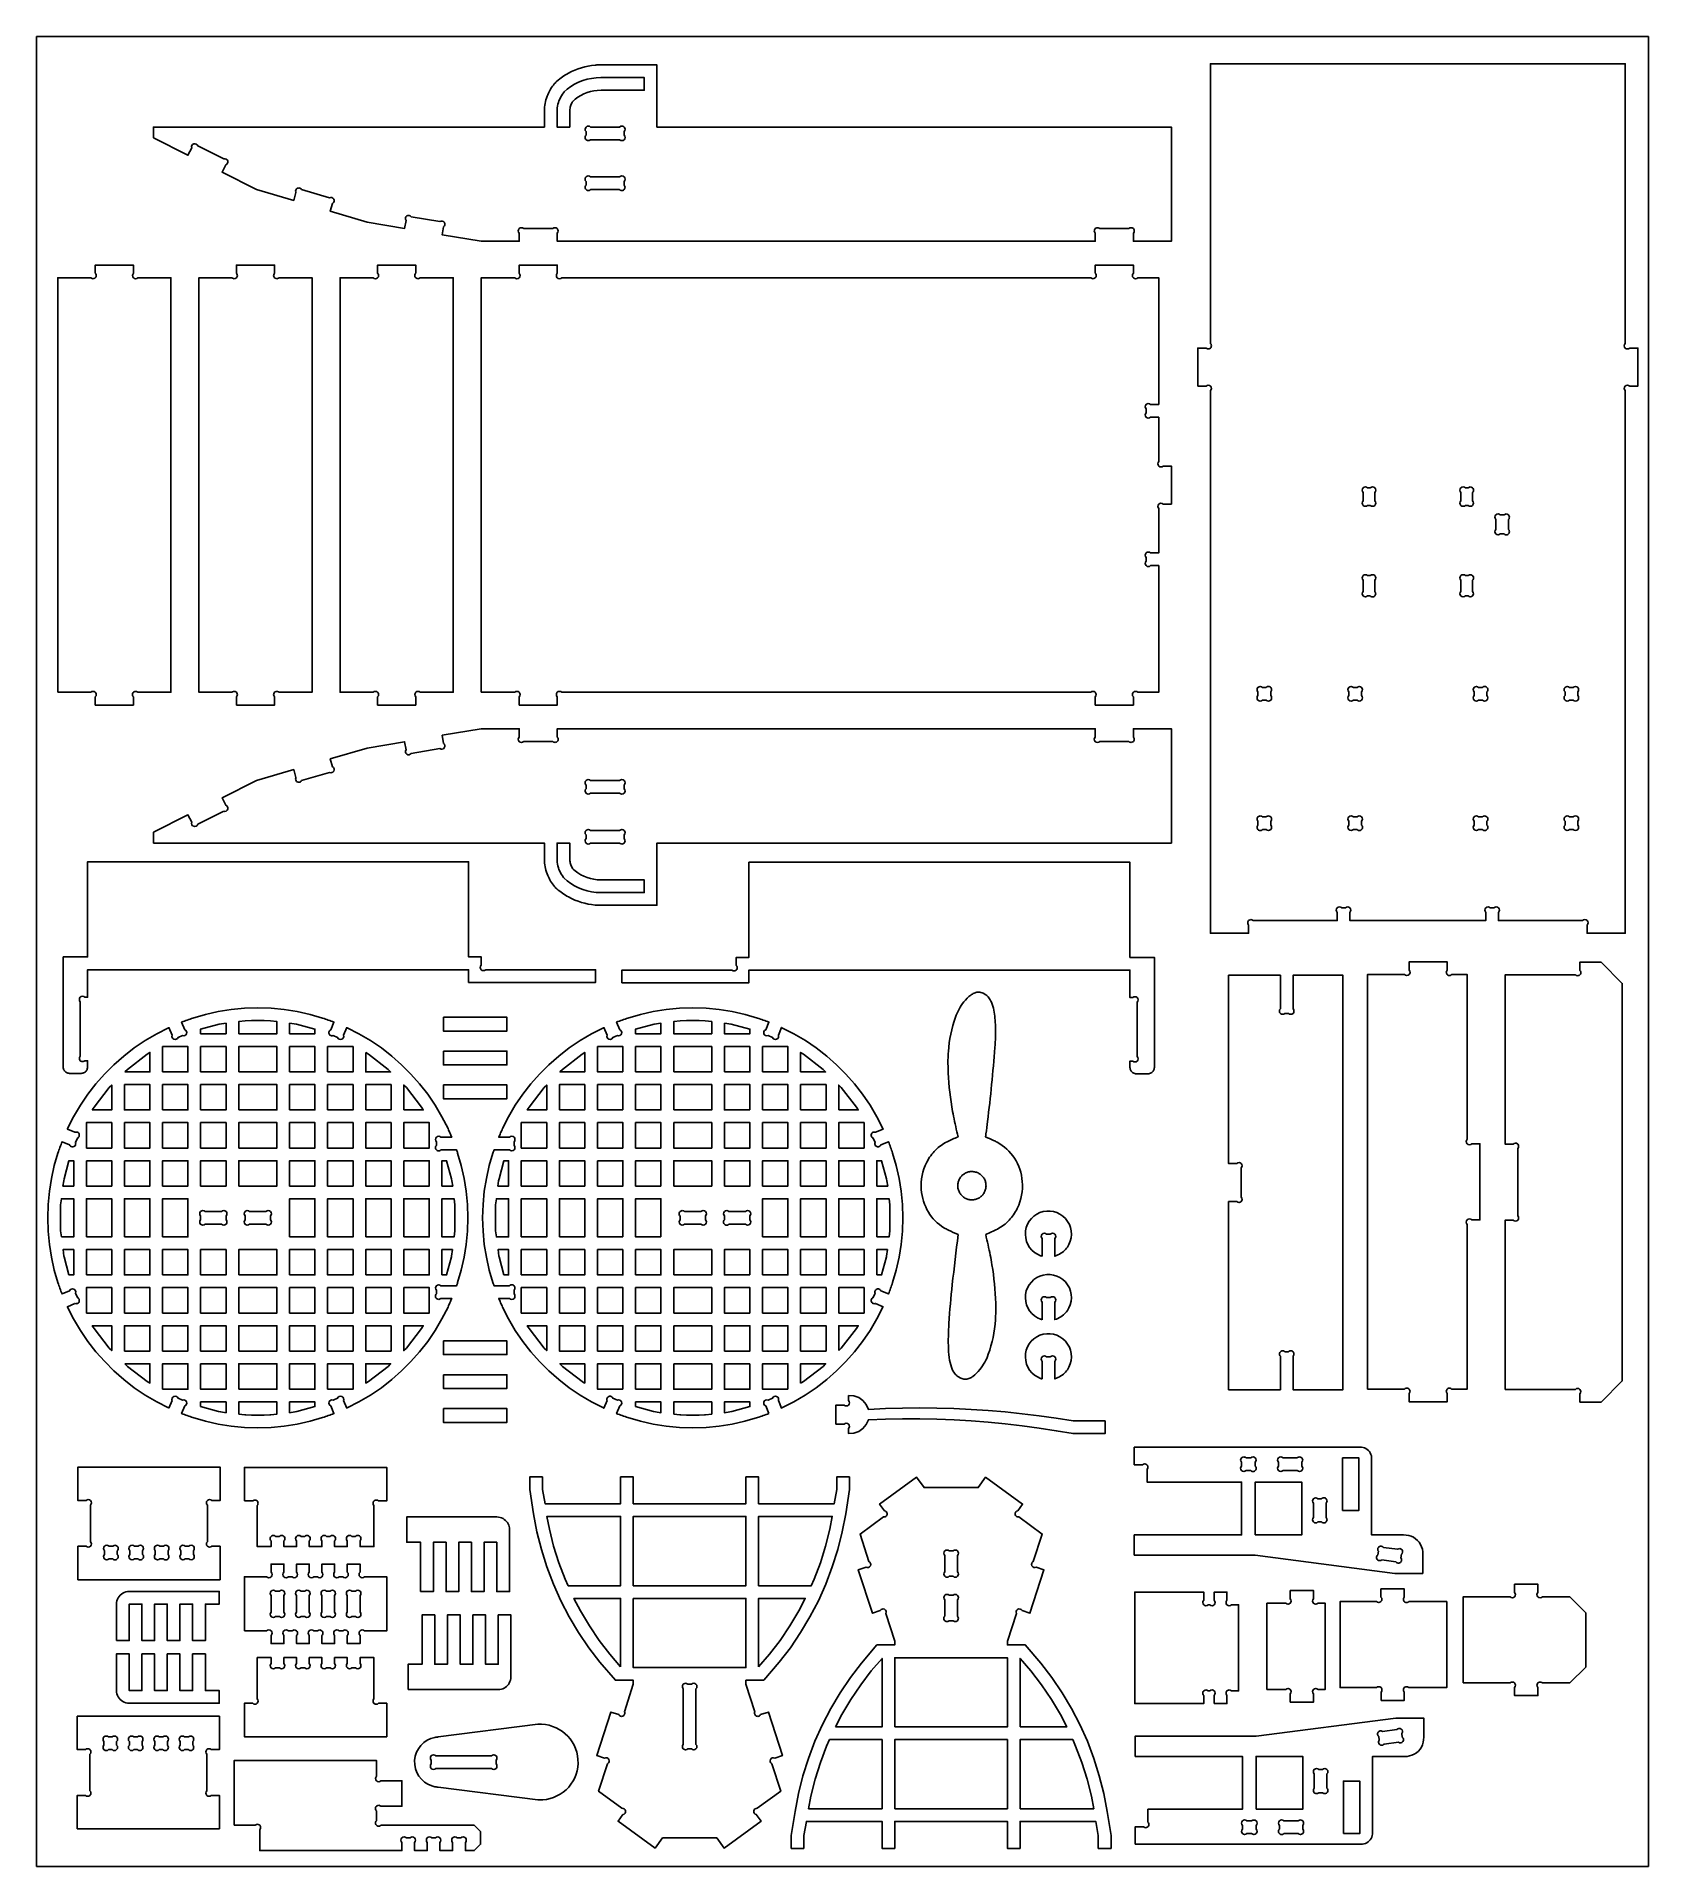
# Model space of a CAD drawing. Extents: x -3.7 to 59.8, y -0.5 to 71.6.
import ezdxf

# ---------------------------------------------------------------- set-up
doc = ezdxf.new("R2010")
doc.units = 0
doc.header["$MEASUREMENT"] = 0
doc.layers.get('0').update_dxf_attribs({"linetype": 'CONTINUOUS'})
doc.layers.add('SECTIONCUTEDGES', color=18, linetype='CONTINUOUS')

msp = doc.modelspace()

# ---------------------------------------------------------------- linework, layer by layer
for points in [[(59.784, 71.579), (-3.688, 71.579), (-3.688, -0.512), (59.784, -0.512)], [(-0.228, 30.29), (-0.228, 29.29), (0.772, 29.29), (0.772, 30.29)], [(-0.228, 28.79), (-0.228, 27.79), (0.772, 27.79), (0.772, 28.79)], [(-0.228, 27.29), (-0.228, 26.29), (0.772, 26.29), (0.772, 27.29)], [(2.772, 22.79), (3.772, 22.79), (3.772, 23.79), (2.772, 23.79)], [(7.772, 23.79), (7.772, 22.79), (8.772, 22.79), (8.772, 23.79)], [(19.4, 23.79), (19.4, 22.79), (18.4, 22.79), (18.4, 23.79)], [(24.4, 22.79), (23.4, 22.79), (23.4, 23.79), (24.4, 23.79)], [(-0.228, 21.29), (0.772, 21.29), (0.772, 22.29), (-0.228, 22.29)], [(2.772, 21.29), (3.772, 21.29), (3.772, 22.29), (2.772, 22.29)], [(24.4, 21.29), (23.4, 21.29), (23.4, 22.29), (24.4, 22.29)], [(2.772, 19.29), (2.772, 18.29), (3.772, 18.29), (3.772, 19.29)], [(24.4, 19.29), (24.4, 18.29), (23.4, 18.29), (23.4, 19.29)]]:
    msp.add_lwpolyline(points, close=True)
for points in [[(49.011, 53.288), (49.011, 53.621, 1), (48.834, 53.798), (48.729, 53.798, 1), (48.552, 53.621), (48.552, 53.288, 1), (48.729, 53.111), (48.834, 53.111, 1)], [(52.401, 53.621), (52.401, 53.288, 1), (52.578, 53.111), (52.683, 53.111, 1), (52.859, 53.288), (52.859, 53.621, 1), (52.683, 53.798), (52.578, 53.798, 1)], [(49.011, 49.718), (49.011, 50.164, 1), (48.834, 50.341), (48.729, 50.341, 1), (48.552, 50.164), (48.552, 49.718, 1), (48.729, 49.541), (48.834, 49.541, 1)], [(52.401, 50.164), (52.401, 49.718, 1), (52.578, 49.541), (52.683, 49.541, 1), (52.859, 49.718), (52.859, 50.164, 1), (52.683, 50.341), (52.578, 50.341, 1)], [(44.91, 40.662), (44.91, 40.516, -1), (44.734, 40.339), (44.587, 40.339, -1), (44.41, 40.516), (44.41, 40.662, -1), (44.587, 40.839), (44.734, 40.839, -1)], [(48.166, 40.339), (48.312, 40.339, 1), (48.489, 40.516), (48.489, 40.662, 1), (48.312, 40.839), (48.166, 40.839, 1), (47.989, 40.662), (47.989, 40.516, 1)], [(53.1, 40.339), (53.246, 40.339, 1), (53.423, 40.516), (53.423, 40.662, 1), (53.246, 40.839), (53.1, 40.839, 1), (52.923, 40.662), (52.923, 40.516, 1)], [(56.825, 40.339), (56.678, 40.339, -1), (56.501, 40.516), (56.501, 40.662, -1), (56.678, 40.839), (56.825, 40.839, -1), (57.001, 40.662), (57.001, 40.516, -1)], [(43.94, 15.085), (44.127, 15.085, 1), (44.304, 15.262), (44.304, 15.408, 1), (44.127, 15.585), (43.94, 15.585, 1), (43.763, 15.408), (43.763, 15.262, 1)], [(6.048, 9.511), (6.048, 10.157, 1), (5.871, 10.334), (5.725, 10.334, 1), (5.548, 10.157), (5.548, 9.511, 1), (5.725, 9.334), (5.871, 9.334, 1)], [(6.725, 9.334), (6.871, 9.334, 1), (7.048, 9.511), (7.048, 10.157, 1), (6.871, 10.334), (6.725, 10.334, 1), (6.548, 10.157), (6.548, 9.511, 1)], [(8.048, 9.511), (8.048, 10.157, 1), (7.871, 10.334), (7.725, 10.334, 1), (7.548, 10.157), (7.548, 9.511, 1), (7.725, 9.334), (7.871, 9.334, 1)], [(8.725, 9.334), (8.871, 9.334, 1), (9.048, 9.511), (9.048, 10.157, 1), (8.871, 10.334), (8.725, 10.334, 1), (8.548, 10.157), (8.548, 9.511, 1)], [(32.253, 10.168), (32.4, 10.168, -1), (32.576, 9.991), (32.576, 9.345, -1), (32.4, 9.168), (32.253, 9.168, -1), (32.076, 9.345), (32.076, 9.991, -1)], [(-0.859, 4.088), (-0.713, 4.088, 1), (-0.536, 4.265), (-0.536, 4.411, 1), (-0.713, 4.588), (-0.859, 4.588, 1), (-1.036, 4.411), (-1.036, 4.265, 1)], [(43.974, 1.28), (44.161, 1.28, -1), (44.337, 1.103), (44.337, 0.957, -1), (44.161, 0.78), (43.974, 0.78, -1), (43.797, 0.957), (43.797, 1.103, -1)]]:
    msp.add_lwpolyline(points, format="xyb", close=True)
at = {"layer": 'SECTIONCUTEDGES'}
for points in [[(0.913, 67.59), (0.913, 68.016), (16.307, 68.016, -0.002134), (16.31, 68.657, -0.087341), (16.415, 69.227, -0.074516), (16.661, 69.671, -0.050894), (16.803, 69.822, -0.0521), (17.257, 70.138, -0.105525), (18.303, 70.455, -0.010514), (18.376, 70.46, -0.005257), (18.523, 70.464), (20.739, 70.464), (20.739, 68.016), (41.002, 68.016), (41.002, 63.513), (39.502, 63.513), (39.502, 63.836, 1), (39.326, 64.013), (38.179, 64.013, 1), (38.002, 63.836), (38.002, 63.513), (16.816, 63.513), (16.816, 63.836, 1), (16.639, 64.013), (15.493, 64.013, 1), (15.316, 63.836), (15.316, 63.513), (13.816, 63.513), (12.284, 63.768), (12.338, 64.087, 1), (12.193, 64.291), (11.063, 64.484, 1), (10.859, 64.339), (10.805, 64.02), (9.335, 64.269), (7.874, 64.699), (7.965, 65.009, 1), (7.845, 65.228), (6.746, 65.552, 1), (6.526, 65.432), (6.435, 65.122), (4.974, 65.551), (3.614, 66.234), (3.759, 66.523, 1), (3.68, 66.76), (2.655, 67.274, 1), (2.418, 67.196), (2.273, 66.907)], [(42.04, 57.807), (42.364, 57.807, -1), (42.54, 57.63), (42.54, 36.253), (44.041, 36.253), (44.041, 36.576, -1), (44.218, 36.753), (47.531, 36.753), (47.531, 37.076, -1), (47.708, 37.253), (47.854, 37.253, -1), (48.031, 37.076), (48.031, 36.753), (53.381, 36.753), (53.381, 37.076, -1), (53.558, 37.253), (53.704, 37.253, -1), (53.881, 37.076), (53.881, 36.753), (57.194, 36.753, -1), (57.371, 36.576), (57.371, 36.253), (58.871, 36.253), (58.871, 57.63, -1), (59.048, 57.807), (59.371, 57.807), (59.371, 59.308), (59.048, 59.308, -1), (58.871, 59.485), (58.871, 70.509), (42.54, 70.509), (42.54, 59.485, -1), (42.364, 59.308), (42.04, 59.308)], [(19.449, 67.84), (19.449, 67.693, -1), (19.272, 67.516), (18.125, 67.516, -1), (17.948, 67.693), (17.948, 67.84, -1), (18.125, 68.016), (19.272, 68.016, -1)], [(18.125, 65.551), (19.272, 65.551, 1), (19.449, 65.728), (19.449, 65.874, 1), (19.272, 66.051), (18.125, 66.051, 1), (17.948, 65.874), (17.948, 65.728, 1)], [(-2.853, 45.745), (-1.553, 45.745, -1), (-1.376, 45.568), (-1.376, 45.245), (0.124, 45.245), (0.124, 45.568, -1), (0.301, 45.745), (1.601, 45.745), (1.601, 62.075), (0.301, 62.075, -1), (0.124, 62.252), (0.124, 62.575), (-1.376, 62.575), (-1.376, 62.252, -1), (-1.553, 62.075), (-2.853, 62.075)], [(4.183, 45.245), (4.183, 45.568, 1), (4.006, 45.745), (2.706, 45.745), (2.706, 62.075), (4.006, 62.075, 1), (4.183, 62.252), (4.183, 62.575), (5.683, 62.575), (5.683, 62.252, 1), (5.86, 62.075), (7.16, 62.075), (7.16, 45.745), (5.86, 45.745, 1), (5.683, 45.568), (5.683, 45.245)], [(9.742, 45.245), (9.742, 45.568, 1), (9.565, 45.745), (8.265, 45.745), (8.265, 62.075), (9.565, 62.075, 1), (9.742, 62.252), (9.742, 62.575), (11.242, 62.575), (11.242, 62.252, 1), (11.419, 62.075), (12.719, 62.075), (12.719, 45.745), (11.419, 45.745, 1), (11.242, 45.568), (11.242, 45.245)], [(13.824, 45.745), (15.139, 45.745, -1), (15.316, 45.568), (15.316, 45.245), (16.816, 45.245), (16.816, 45.568, -1), (16.993, 45.745), (37.826, 45.745, -1), (38.002, 45.568), (38.002, 45.245), (39.502, 45.245), (39.502, 45.568, -1), (39.679, 45.745), (40.502, 45.745), (40.502, 50.735), (40.179, 50.735, -1), (40.002, 50.912), (40.002, 51.058, -1), (40.179, 51.235), (40.502, 51.235), (40.502, 52.983, -1), (40.679, 53.16), (41.002, 53.16), (41.002, 54.66), (40.679, 54.66, -1), (40.502, 54.837), (40.502, 56.585), (40.179, 56.585, -1), (40.002, 56.762), (40.002, 56.908, -1), (40.179, 57.085), (40.502, 57.085), (40.502, 62.075), (39.679, 62.075, -1), (39.502, 62.252), (39.502, 62.575), (38.002, 62.575), (38.002, 62.252, -1), (37.826, 62.075), (16.993, 62.075, -1), (16.816, 62.252), (16.816, 62.575), (15.316, 62.575), (15.316, 62.252, -1), (15.139, 62.075), (13.824, 62.075)], [(54.276, 52.559), (54.276, 52.162, -1), (54.099, 51.985), (53.953, 51.985, -1), (53.776, 52.162), (53.776, 52.559, -1), (53.953, 52.735), (54.099, 52.735, -1)], [(44.734, 45.439), (44.587, 45.439, -1), (44.41, 45.616), (44.41, 45.762, -1), (44.587, 45.939), (44.734, 45.939, -1), (44.91, 45.762), (44.91, 45.616, -1)], [(48.312, 45.939), (48.166, 45.939, 1), (47.989, 45.762), (47.989, 45.616, 1), (48.166, 45.439), (48.312, 45.439, 1), (48.489, 45.616), (48.489, 45.762, 1)], [(53.1, 45.439), (53.246, 45.439, 1), (53.423, 45.616), (53.423, 45.762, 1), (53.246, 45.939), (53.1, 45.939, 1), (52.923, 45.762), (52.923, 45.616, 1)], [(56.678, 45.939), (56.825, 45.939, -1), (57.001, 45.762), (57.001, 45.616, -1), (56.825, 45.439), (56.678, 45.439, -1), (56.501, 45.616), (56.501, 45.762, -1)], [(0.913, 39.804), (16.307, 39.804, 0.002134), (16.31, 39.163, 0.087341), (16.415, 38.593, 0.074516), (16.661, 38.149, 0.050894), (16.803, 37.998, 0.0521), (17.257, 37.682, 0.105525), (18.303, 37.365, 0.010514), (18.376, 37.36, 0.005257), (18.523, 37.356), (20.739, 37.356), (20.739, 39.804), (41.002, 39.804), (41.002, 44.307), (39.502, 44.307), (39.502, 43.984, -1), (39.326, 43.807), (38.179, 43.807, -1), (38.002, 43.984), (38.002, 44.307), (16.816, 44.307), (16.816, 43.984, -1), (16.639, 43.807), (15.493, 43.807, -1), (15.316, 43.984), (15.316, 44.307), (13.816, 44.307), (12.284, 44.052), (12.338, 43.733, -1), (12.193, 43.529), (11.063, 43.336, -1), (10.859, 43.481), (10.805, 43.8), (9.335, 43.551), (7.874, 43.121), (7.965, 42.811, -1), (7.845, 42.592), (6.746, 42.268, -1), (6.526, 42.388), (6.435, 42.698), (4.974, 42.269), (3.614, 41.586), (3.759, 41.297, -1), (3.68, 41.06), (2.655, 40.546, -1), (2.418, 40.624), (2.273, 40.913), (0.913, 40.23)], [(18.125, 42.269), (19.272, 42.269, -1), (19.449, 42.092), (19.449, 41.945, -1), (19.272, 41.769), (18.125, 41.769, -1), (17.948, 41.945), (17.948, 42.092, -1)], [(19.272, 40.304), (18.125, 40.304, 1), (17.948, 40.127), (17.948, 39.98, 1), (18.125, 39.804), (19.272, 39.804, 1), (19.449, 39.98), (19.449, 40.127, 1)], [(-2.569, 30.805), (-2.544, 30.783), (-2.517, 30.765), (-2.488, 30.751), (-2.457, 30.74), (-2.425, 30.734), (-2.392, 30.732), (-1.933, 30.732), (-1.9, 30.734), (-1.868, 30.74), (-1.837, 30.751), (-1.808, 30.765), (-1.78, 30.783), (-1.756, 30.805), (-1.734, 30.83), (-1.716, 30.857), (-1.702, 30.886), (-1.691, 30.917), (-1.685, 30.949), (-1.683, 30.982), (-1.683, 31.232), (-1.793, 31.232, -1), (-1.969, 31.408), (-1.969, 33.555, -1), (-1.793, 33.732), (-1.683, 33.732), (-1.683, 34.817), (13.32, 34.817), (13.32, 34.317), (18.324, 34.317), (18.324, 34.817), (13.997, 34.817, -1), (13.82, 34.994), (13.82, 35.317), (13.32, 35.317), (13.32, 39.067), (-1.683, 39.067), (-1.683, 35.317), (-2.642, 35.317), (-2.642, 30.982), (-2.64, 30.949), (-2.634, 30.917), (-2.623, 30.886), (-2.609, 30.857), (-2.59, 30.83)], [(19.363, 34.303), (24.366, 34.303), (24.366, 34.803), (39.369, 34.803), (39.369, 33.717), (39.479, 33.717, -1), (39.656, 33.54), (39.656, 31.394, -1), (39.479, 31.217), (39.369, 31.217), (39.369, 30.967), (39.371, 30.935), (39.378, 30.903), (39.388, 30.872), (39.403, 30.842), (39.421, 30.815), (39.442, 30.79), (39.467, 30.769), (39.494, 30.751), (39.524, 30.736), (39.554, 30.726), (39.587, 30.719), (39.619, 30.717), (40.079, 30.717), (40.111, 30.719), (40.143, 30.726), (40.174, 30.736), (40.204, 30.751), (40.231, 30.769), (40.255, 30.79), (40.277, 30.815), (40.295, 30.842), (40.31, 30.872), (40.32, 30.903), (40.327, 30.935), (40.329, 30.967), (40.329, 35.303), (39.369, 35.303), (39.369, 39.053), (24.366, 39.053), (24.366, 35.303), (23.866, 35.303), (23.866, 34.98, -1), (23.689, 34.803), (19.363, 34.803)], [(48.719, 18.293), (50.183, 18.293, -1), (50.36, 18.116), (50.36, 17.793), (51.861, 17.793), (51.861, 18.116, -1), (52.037, 18.293), (52.651, 18.293), (52.651, 24.781, -1), (52.828, 24.958), (53.151, 24.958), (53.151, 27.958), (52.828, 27.958, -1), (52.651, 28.135), (52.651, 34.623), (52.037, 34.623, -1), (51.861, 34.8), (51.861, 35.123), (50.36, 35.123), (50.36, 34.8, -1), (50.183, 34.623), (48.719, 34.623)], [(54.139, 18.283), (56.91, 18.283, -1), (57.087, 18.106), (57.087, 17.783), (57.921, 17.783), (58.756, 18.618), (58.756, 34.279), (57.921, 35.114), (57.087, 35.114), (57.087, 34.791, -1), (56.91, 34.614), (54.139, 34.614), (54.139, 27.948), (54.462, 27.948, -1), (54.639, 27.772), (54.639, 25.125, -1), (54.462, 24.948), (54.139, 24.948)], [(33.689, 24.383, 0.012814), (34.146, 24.6, 0.085914), (34.606, 24.943, 0.076352), (34.931, 25.412, 0.135164), (35.129, 26.473, 0.121603), (34.818, 27.393, 0.128291), (34.141, 28.02, 0.017184), (33.999, 28.091, 0.007976), (33.684, 28.227, 0.007834), (33.684, 28.23, -0.023506), (33.684, 28.233, -0.019175), (33.696, 28.354, 0.003968), (33.759, 28.835, 0.011178), (34.052, 31.756, 0.026495), (34.072, 32.581, 0.033037), (34.011, 33.225, 0.066175), (33.917, 33.536, 0.057683), (33.812, 33.712, 0.071733), (33.693, 33.828), (33.582, 33.892), (33.462, 33.927), (33.343, 33.926), (33.227, 33.89, 0.062361), (33.104, 33.819, 0.061497), (32.828, 33.549, 0.08401), (32.496, 32.95, 0.06761), (32.217, 31.596, 0.025167), (32.205, 30.938, 0.032023), (32.352, 29.42, 0.010958), (32.421, 29.045, 0.005026), (32.598, 28.232, 0.014369), (32.168, 28.037, 0.083555), (31.716, 27.713, 0.076766), (31.367, 27.234, 0.139856), (31.15, 26.153, 0.11486), (31.432, 25.265, 0.123917), (32.043, 24.652, 0.022471), (32.219, 24.557, 0.010705), (32.603, 24.381, 0.003396), (32.372, 22.413, 0.010881), (32.237, 20.883, 0.025112), (32.221, 19.874, 0.035354), (32.268, 19.429, 0.054853), (32.373, 19.072, 0.086229), (32.501, 18.871, 0.024265), (32.547, 18.824, 0.026496), (32.594, 18.786), (32.705, 18.722), (32.824, 18.687), (32.944, 18.689), (33.06, 18.724, 0.062362), (33.182, 18.795, 0.061498), (33.459, 19.066, 0.08401), (33.79, 19.664, 0.067609), (34.07, 21.018, 0.025165), (34.081, 21.676, 0.032019), (33.935, 23.194, 0.010958), (33.866, 23.569, 0.005025)], [(43.252, 18.265), (45.291, 18.265), (45.291, 19.589, -1), (45.468, 19.766), (45.614, 19.766, -1), (45.791, 19.589), (45.791, 18.265), (47.756, 18.265), (47.756, 34.596), (45.791, 34.596), (45.791, 33.272, -1), (45.614, 33.096), (45.468, 33.096, -1), (45.291, 33.272), (45.291, 34.596), (43.252, 34.596), (43.252, 27.181), (43.576, 27.181, -1), (43.752, 27.004), (43.752, 25.857, -1), (43.576, 25.681), (43.252, 25.681)], [(1.522, 17.543), (1.649, 17.841, -1), (1.881, 17.934), (2.055, 17.86, -1), (2.149, 17.628), (2.022, 17.331, -0.003882), (2.245, 17.249, 0.011648), (2.469, 17.17), (2.964, 17.027), (3.467, 16.914), (3.978, 16.832), (4.497, 16.783), (5.022, 16.766), (5.548, 16.783), (6.067, 16.832), (6.578, 16.914), (7.081, 17.027), (7.575, 17.17, 0.011648), (7.799, 17.249, -0.003882), (8.023, 17.331), (7.896, 17.628, -1), (7.989, 17.86), (8.164, 17.934, -1), (8.396, 17.841), (8.522, 17.543, -0.003922), (8.529, 17.546, 0.011767), (8.536, 17.549), (9.003, 17.786), (9.456, 18.054), (9.889, 18.348), (10.299, 18.667), (10.687, 19.01), (11.053, 19.375), (11.395, 19.763), (11.714, 20.173), (12.008, 20.606), (12.276, 21.059), (12.513, 21.527, 0.011769), (12.588, 21.696, -0.003923), (12.659, 21.865), (12.236, 21.865, -1), (12.059, 22.042), (12.059, 22.189, -1), (12.236, 22.365), (12.848, 22.365, -0.003873), (12.871, 22.427, 0.011621), (12.893, 22.49), (13.036, 22.983), (13.149, 23.486), (13.23, 23.996), (13.28, 24.515), (13.297, 25.04), (13.28, 25.566), (13.23, 26.085), (13.149, 26.596), (13.036, 27.099), (12.892, 27.593, 0.011648), (12.871, 27.654, -0.003882), (12.849, 27.715), (12.236, 27.715, -1), (12.059, 27.892), (12.059, 28.038, -1), (12.236, 28.215), (12.659, 28.215, -0.003932), (12.588, 28.385, 0.011797), (12.513, 28.554), (12.276, 29.021), (12.009, 29.474), (11.714, 29.907), (11.395, 30.317), (11.053, 30.705), (10.687, 31.071), (10.299, 31.413), (9.889, 31.732), (9.456, 32.026), (9.003, 32.294), (8.536, 32.531, 0.011767), (8.529, 32.534, -0.003922), (8.522, 32.537), (8.396, 32.24, -1), (8.164, 32.146), (7.989, 32.221, -1), (7.896, 32.453), (8.023, 32.75, -0.003882), (7.799, 32.832, 0.011648), (7.575, 32.91), (7.081, 33.054), (6.578, 33.167), (6.067, 33.248), (5.548, 33.298), (5.022, 33.315), (4.497, 33.298), (3.978, 33.248), (3.467, 33.167), (2.964, 33.054), (2.469, 32.91, 0.011648), (2.245, 32.832, -0.003882), (2.022, 32.75), (2.149, 32.453, -1), (2.055, 32.221), (1.881, 32.146, -1), (1.649, 32.24), (1.522, 32.537, -0.003922), (1.516, 32.534, 0.011767), (1.509, 32.531), (1.041, 32.294), (0.588, 32.026), (0.156, 31.732), (-0.255, 31.413), (-0.643, 31.071), (-1.009, 30.705), (-1.351, 30.317), (-1.67, 29.907), (-1.964, 29.474), (-2.232, 29.021), (-2.469, 28.554, 0.011798), (-2.472, 28.547, -0.003933), (-2.475, 28.54), (-2.177, 28.414, -1), (-2.084, 28.182), (-2.158, 28.007, -1), (-2.39, 27.914), (-2.687, 28.041, -0.003882), (-2.769, 27.817, 0.011648), (-2.848, 27.593), (-2.991, 27.099), (-3.104, 26.596), (-3.186, 26.085), (-3.235, 25.566), (-3.252, 25.04), (-3.235, 24.515), (-3.185, 23.996), (-3.104, 23.486), (-2.992, 22.983), (-2.848, 22.49, 0.011621), (-2.77, 22.264, -0.003873), (-2.687, 22.04), (-2.39, 22.167, -1), (-2.158, 22.073), (-2.084, 21.899, -1), (-2.177, 21.667), (-2.475, 21.54, -0.003923), (-2.472, 21.534, 0.01177), (-2.469, 21.527), (-2.232, 21.059), (-1.964, 20.606), (-1.67, 20.173), (-1.351, 19.763), (-1.008, 19.375), (-0.643, 19.01), (-0.255, 18.667), (0.156, 18.348), (0.588, 18.054), (1.041, 17.786), (1.509, 17.549, 0.011767), (1.516, 17.546, -0.003922)], [(25.151, 17.331), (25.024, 17.628, -1), (25.118, 17.86), (25.292, 17.934, -1), (25.524, 17.841), (25.65, 17.543, -0.003922), (25.657, 17.546, 0.011767), (25.664, 17.549), (26.131, 17.786), (26.584, 18.054), (27.017, 18.348), (27.427, 18.667), (27.816, 19.01), (28.181, 19.375), (28.524, 19.763), (28.842, 20.173), (29.137, 20.606), (29.404, 21.059), (29.642, 21.527, 0.01177), (29.645, 21.534, -0.003923), (29.647, 21.54), (29.35, 21.667, -1), (29.257, 21.899), (29.331, 22.073, -1), (29.563, 22.167), (29.86, 22.04, -0.003873), (29.942, 22.264, 0.011621), (30.021, 22.49), (30.164, 22.983), (30.277, 23.486), (30.358, 23.996), (30.408, 24.515), (30.425, 25.04), (30.408, 25.566), (30.358, 26.085), (30.277, 26.596), (30.164, 27.099), (30.021, 27.593, 0.011648), (29.942, 27.817, -0.003882), (29.86, 28.041), (29.563, 27.914, -1), (29.331, 28.007), (29.257, 28.182, -1), (29.35, 28.414), (29.647, 28.54, -0.003933), (29.645, 28.547, 0.011798), (29.642, 28.554), (29.404, 29.021), (29.137, 29.474), (28.842, 29.907), (28.524, 30.317), (28.182, 30.705), (27.816, 31.071), (27.427, 31.413), (27.017, 31.732), (26.585, 32.026), (26.131, 32.294), (25.664, 32.531, 0.011767), (25.657, 32.534, -0.003922), (25.65, 32.537), (25.524, 32.24, -1), (25.292, 32.146), (25.118, 32.221, -1), (25.024, 32.453), (25.151, 32.75, -0.003882), (24.928, 32.832, 0.011648), (24.703, 32.91), (24.209, 33.054), (23.706, 33.167), (23.195, 33.248), (22.676, 33.298), (22.15, 33.315), (21.625, 33.298), (21.106, 33.248), (20.595, 33.167), (20.092, 33.054), (19.598, 32.91, 0.011648), (19.373, 32.832, -0.003882), (19.15, 32.75), (19.277, 32.453, -1), (19.183, 32.221), (19.009, 32.146, -1), (18.777, 32.24), (18.65, 32.537, -0.003922), (18.644, 32.534, 0.011767), (18.637, 32.531), (18.17, 32.294), (17.716, 32.026), (17.284, 31.732), (16.874, 31.413), (16.485, 31.071), (16.119, 30.705), (15.777, 30.317), (15.459, 29.907), (15.164, 29.474), (14.897, 29.021), (14.659, 28.554, 0.011798), (14.585, 28.385, -0.003932), (14.514, 28.215), (14.937, 28.215, -1), (15.114, 28.038), (15.114, 27.892, -1), (14.937, 27.715), (14.324, 27.715, -0.003882), (14.302, 27.654, 0.011648), (14.28, 27.593), (14.137, 27.099), (14.024, 26.596), (13.943, 26.085), (13.893, 25.566), (13.876, 25.04), (13.893, 24.515), (13.943, 23.996), (14.024, 23.486), (14.137, 22.983), (14.28, 22.49, 0.011621), (14.302, 22.427, -0.003873), (14.324, 22.365), (14.937, 22.365, -1), (15.114, 22.189), (15.114, 22.042, -1), (14.937, 21.865), (14.513, 21.865, -0.003923), (14.585, 21.696, 0.01177), (14.659, 21.527), (14.897, 21.059), (15.164, 20.606), (15.459, 20.173), (15.777, 19.763), (16.12, 19.375), (16.485, 19.01), (16.873, 18.667), (17.284, 18.348), (17.716, 18.054), (18.17, 17.786), (18.637, 17.549, 0.011767), (18.644, 17.546, -0.003922), (18.65, 17.543), (18.777, 17.841, -1), (19.009, 17.934), (19.183, 17.86, -1), (19.277, 17.628), (19.15, 17.331, -0.003873), (19.374, 17.248, 0.011621), (19.6, 17.17), (20.094, 17.026), (20.595, 16.914), (21.106, 16.832), (21.625, 16.783), (22.15, 16.766), (22.676, 16.783), (23.195, 16.832), (23.706, 16.914), (24.207, 17.026), (24.701, 17.17, 0.011621), (24.927, 17.248, -0.003873)], [(2.949, 25.29), (3.595, 25.29, -1), (3.772, 25.113), (3.772, 24.967, -1), (3.595, 24.79), (2.949, 24.79, -1), (2.772, 24.967), (2.772, 25.113, -1)], [(4.698, 25.29), (5.344, 25.29, -1), (5.521, 25.113), (5.521, 24.967, -1), (5.344, 24.79), (4.698, 24.79, -1), (4.521, 24.967), (4.521, 25.113, -1)], [(22.475, 25.29), (21.828, 25.29, 1), (21.652, 25.113), (21.652, 24.967, 1), (21.828, 24.79), (22.475, 24.79, 1), (22.652, 24.967), (22.652, 25.113, 1)], [(24.4, 24.967), (24.4, 25.113, 1), (24.224, 25.29), (23.577, 25.29, 1), (23.4, 25.113), (23.4, 24.967, 1), (23.577, 24.79), (24.224, 24.79, 1)], [(35.909, 23.528), (35.909, 24.22, -1), (36.086, 24.397), (36.232, 24.397, -1), (36.409, 24.22), (36.409, 23.529, 0.063472), (36.652, 23.644, 0.13308), (36.965, 23.989, 0.691874), (35.822, 25.246, 0.691227), (35.85, 23.547, 0.012807), (35.88, 23.537, -0.004269)], [(35.909, 21.028), (35.909, 21.72, -1), (36.086, 21.897), (36.232, 21.897, -1), (36.409, 21.72), (36.409, 21.029, 0.063472), (36.652, 21.144, 0.13308), (36.965, 21.489, 0.691874), (35.822, 22.746, 0.691227), (35.85, 21.047, 0.012807), (35.88, 21.037, -0.004269)], [(35.909, 18.694), (35.909, 19.387, -1), (36.086, 19.564), (36.232, 19.564, -1), (36.409, 19.387), (36.409, 18.696, 0.063472), (36.652, 18.811, 0.13308), (36.965, 19.156, 0.691874), (35.822, 20.413, 0.691227), (35.85, 18.713, 0.012807), (35.88, 18.704, -0.004269)], [(27.786, 16.914), (28.109, 16.914, -1), (28.286, 16.737), (28.286, 16.539), (28.491, 16.552), (28.685, 16.619), (28.854, 16.737), (28.984, 16.897), (29.066, 17.085), (29.741, 17.109), (30.416, 17.12), (31.091, 17.118), (31.766, 17.104), (32.44, 17.077), (33.114, 17.038), (33.787, 16.986), (34.459, 16.921), (35.13, 16.844), (35.799, 16.755), (36.466, 16.653), (37.131, 16.539), (38.391, 16.539), (38.391, 17.039), (37.131, 17.039), (36.465, 17.146), (35.797, 17.24), (35.128, 17.322), (34.457, 17.391), (33.785, 17.448), (33.112, 17.492), (32.438, 17.524), (31.764, 17.543), (31.089, 17.549), (30.414, 17.543), (29.74, 17.524), (29.066, 17.493), (28.984, 17.681), (28.854, 17.841), (28.685, 17.959), (28.491, 18.027), (28.286, 18.039), (28.286, 17.841, -1), (28.109, 17.664), (27.786, 17.664)], [(39.54, 11.745), (44.302, 11.745), (49.802, 11.03), (50.902, 11.03), (50.902, 11.788), (50.9, 11.888), (50.884, 11.987), (50.854, 12.083), (50.812, 12.174), (50.757, 12.258), (50.691, 12.334), (50.616, 12.4), (50.531, 12.454), (50.44, 12.497), (50.345, 12.527), (50.245, 12.543), (50.145, 12.545), (48.886, 12.545), (48.886, 15.544), (48.885, 15.605), (48.876, 15.665), (48.858, 15.723), (48.833, 15.779), (48.799, 15.83), (48.76, 15.876), (48.713, 15.916), (48.662, 15.949), (48.607, 15.975), (48.548, 15.992), (48.488, 16.001), (48.427, 16.002), (39.54, 16.002), (39.54, 15.314), (39.863, 15.314, -1), (40.04, 15.138), (40.04, 14.627), (43.763, 14.627), (43.763, 12.545), (39.54, 12.545)], [(-2.064, 10.785), (-2.064, 12.103), (-1.74, 12.103, 1), (-1.564, 12.28), (-1.564, 13.726, 1), (-1.74, 13.903), (-2.064, 13.903), (-2.064, 15.22), (3.536, 15.22), (3.536, 13.903), (3.213, 13.903, 1), (3.036, 13.726), (3.036, 12.28, 1), (3.213, 12.103), (3.536, 12.103), (3.536, 10.785)], [(4.498, 13.887), (4.821, 13.887, -1), (4.998, 13.711), (4.998, 12.087), (5.546, 12.087), (5.546, 12.315, -1), (5.722, 12.492), (5.871, 12.492, -1), (6.048, 12.315), (6.048, 12.087), (6.548, 12.087), (6.548, 12.315, -1), (6.725, 12.492), (6.871, 12.492, -1), (7.048, 12.315), (7.048, 12.087), (7.548, 12.087), (7.548, 12.315, -1), (7.725, 12.492), (7.871, 12.492, -1), (8.048, 12.315), (8.048, 12.087), (8.548, 12.087), (8.548, 12.315, -1), (8.725, 12.492), (8.871, 12.492, -1), (9.048, 12.315), (9.048, 12.087), (9.598, 12.087), (9.598, 13.711, -1), (9.775, 13.887), (10.098, 13.887), (10.098, 15.205), (4.498, 15.205)], [(45.396, 15.585), (45.959, 15.585, -1), (46.136, 15.408), (46.136, 15.262, -1), (45.959, 15.085), (45.396, 15.085, -1), (45.219, 15.262), (45.219, 15.408, -1)], [(28.324, 14.833), (28.324, 14.333), (28.175, 13.379), (28.04, 12.672), (27.863, 11.974), (27.647, 11.287), (27.392, 10.614), (27.098, 9.957), (26.767, 9.318), (26.399, 8.699), (25.996, 8.103), (25.559, 7.531), (24.949, 6.821), (24.246, 6.821), (24.246, 6.666), (24.598, 5.581, 1), (24.821, 5.468), (25.128, 5.568), (25.685, 3.856), (25.377, 3.756, 1), (25.264, 3.533), (25.616, 2.448), (24.694, 1.778, 1), (24.654, 1.531), (24.844, 1.27), (23.388, 0.212), (23.094, 0.616), (20.962, 0.616), (20.668, 0.212), (19.212, 1.27), (19.402, 1.531, 1), (19.363, 1.778), (18.441, 2.448), (18.793, 3.533, 1), (18.68, 3.756), (18.372, 3.856), (18.928, 5.568), (19.236, 5.468, 1), (19.459, 5.581), (19.811, 6.666), (19.811, 6.821), (19.108, 6.821), (18.498, 7.531), (18.061, 8.103), (17.658, 8.699), (17.29, 9.318), (16.959, 9.957), (16.665, 10.614), (16.409, 11.287), (16.193, 11.974), (16.017, 12.672), (15.882, 13.379), (15.733, 14.333), (15.733, 14.833), (16.233, 14.833), (16.233, 14.333), (16.333, 13.774), (19.312, 13.774), (19.312, 14.833), (19.811, 14.833), (19.811, 13.774), (24.246, 13.774), (24.246, 14.833), (24.746, 14.833), (24.746, 13.774), (27.724, 13.774), (27.824, 14.333), (27.824, 14.833)], [(26.531, 0.2), (26.031, 0.2), (26.031, 0.7), (26.18, 1.654), (26.315, 2.361), (26.491, 3.059), (26.707, 3.745), (26.963, 4.418), (27.257, 5.076), (27.588, 5.715), (27.956, 6.333), (28.359, 6.93), (28.796, 7.502), (29.406, 8.212), (30.109, 8.212), (30.109, 8.367), (29.757, 9.451, 1), (29.534, 9.565), (29.226, 9.465), (28.67, 11.177), (28.978, 11.277, 1), (29.091, 11.499), (28.738, 12.584), (29.661, 13.255, 1), (29.7, 13.502), (29.51, 13.763), (30.966, 14.821), (31.26, 14.416), (33.392, 14.416), (33.686, 14.821), (35.142, 13.763), (34.952, 13.502, 1), (34.992, 13.255), (35.914, 12.584), (35.562, 11.499, 1), (35.675, 11.277), (35.983, 11.177), (35.426, 9.465), (35.119, 9.565, 1), (34.896, 9.451), (34.544, 8.367), (34.544, 8.212), (35.247, 8.212), (35.857, 7.502), (36.294, 6.93), (36.697, 6.333), (37.065, 5.715), (37.396, 5.076), (37.69, 4.418), (37.945, 3.745), (38.161, 3.059), (38.337, 2.361), (38.473, 1.654), (38.622, 0.7), (38.622, 0.2), (38.122, 0.2), (38.122, 0.7), (38.022, 1.259), (35.044, 1.259), (35.044, 0.2), (34.544, 0.2), (34.544, 1.259), (30.109, 1.259), (30.109, 0.2), (29.61, 0.2), (29.61, 1.259), (26.63, 1.259), (26.531, 0.7)], [(46.594, 13.798), (46.594, 13.235, 1), (46.771, 13.058), (46.917, 13.058, 1), (47.094, 13.235), (47.094, 13.798, 1), (46.917, 13.974), (46.771, 13.974, 1)], [(11.435, 10.317), (11.435, 12.257), (10.885, 12.257), (10.885, 13.257), (14.435, 13.257, -0.118357), (14.68, 13.19, -0.238349), (14.931, 12.822, -0.016364), (14.933, 12.801, -0.008181), (14.935, 12.757), (14.935, 10.317), (14.435, 10.317), (14.435, 12.257), (13.935, 12.257), (13.935, 10.317), (13.435, 10.317), (13.435, 12.257), (12.935, 12.257), (12.935, 10.317), (12.435, 10.317), (12.435, 12.257), (11.935, 12.257), (11.935, 10.317)], [(-0.514, 11.926), (-0.514, 11.78, -1), (-0.69, 11.603), (-0.837, 11.603, -1), (-1.014, 11.78), (-1.014, 11.926, -1), (-0.837, 12.103), (-0.69, 12.103, -1)], [(0.163, 12.103), (0.31, 12.103, -1), (0.486, 11.926), (0.486, 11.78, -1), (0.31, 11.603), (0.163, 11.603, -1), (-0.014, 11.78), (-0.014, 11.926, -1)], [(0.986, 11.926), (0.986, 11.78, 1), (1.163, 11.603), (1.31, 11.603, 1), (1.486, 11.78), (1.486, 11.926, 1), (1.31, 12.103), (1.163, 12.103, 1)], [(2.163, 12.103), (2.31, 12.103, -1), (2.486, 11.926), (2.486, 11.78, -1), (2.31, 11.603), (2.163, 11.603, -1), (1.986, 11.78), (1.986, 11.926, -1)], [(32.076, 11.74), (32.076, 11.094, 1), (32.253, 10.917), (32.4, 10.917, 1), (32.576, 11.094), (32.576, 11.74, 1), (32.4, 11.917), (32.253, 11.917, 1)], [(49.284, 11.56), (49.842, 11.487, 1), (50.04, 11.64), (50.059, 11.785, 1), (49.907, 11.983), (49.348, 12.056, 1), (49.15, 11.903), (49.131, 11.758, 1)], [(4.498, 8.768), (5.369, 8.768, -1), (5.546, 8.591), (5.546, 8.268), (6.048, 8.268), (6.048, 8.591, -1), (6.225, 8.768), (6.371, 8.768, -1), (6.548, 8.591), (6.548, 8.268), (7.048, 8.268), (7.048, 8.591, -1), (7.225, 8.768), (7.371, 8.768, -1), (7.548, 8.591), (7.548, 8.268), (8.048, 8.268), (8.048, 8.591, -1), (8.225, 8.768), (8.371, 8.768, -1), (8.548, 8.591), (8.548, 8.268), (9.048, 8.268), (9.048, 8.591, -1), (9.225, 8.768), (10.098, 8.768), (10.098, 10.9), (9.225, 10.9, -1), (9.048, 11.077), (9.048, 11.4), (8.548, 11.4), (8.548, 11.077, -1), (8.371, 10.9), (8.225, 10.9, -1), (8.048, 11.077), (8.048, 11.4), (7.548, 11.4), (7.548, 11.077, -1), (7.371, 10.9), (7.225, 10.9, -1), (7.048, 11.077), (7.048, 11.4), (6.548, 11.4), (6.548, 11.077, -1), (6.371, 10.9), (6.225, 10.9, -1), (6.048, 11.077), (6.048, 11.4), (5.548, 11.4), (5.548, 11.077, -1), (5.371, 10.9), (4.498, 10.9)], [(42.689, 5.905), (42.689, 6.228, 1), (42.512, 6.405), (42.449, 6.405, 1), (42.272, 6.228), (42.272, 5.905), (39.554, 5.905), (39.554, 10.296), (42.272, 10.296), (42.272, 9.972, 1), (42.449, 9.796), (42.512, 9.796, 1), (42.689, 9.972), (42.689, 10.296), (43.189, 10.296), (43.189, 9.972, 1), (43.366, 9.796), (43.647, 9.796), (43.647, 6.405), (43.366, 6.405, 1), (43.189, 6.228), (43.189, 5.905)], [(44.765, 6.463), (45.505, 6.463, -1), (45.682, 6.287), (45.682, 5.963), (46.599, 5.963), (46.599, 6.287, -1), (46.775, 6.463), (47.057, 6.463), (47.057, 9.854), (46.775, 9.854, -1), (46.599, 10.031), (46.599, 10.354), (45.682, 10.354), (45.682, 10.031, -1), (45.505, 9.854), (44.765, 9.854)], [(49.255, 6.031), (49.255, 6.354, 1), (49.079, 6.531), (47.644, 6.531), (47.642, 9.922), (49.077, 9.922, 1), (49.254, 10.098), (49.254, 10.422), (50.171, 10.422), (50.171, 10.098, 1), (50.347, 9.922), (51.841, 9.922), (51.841, 6.531), (50.349, 6.531, 1), (50.172, 6.354), (50.172, 6.031)], [(52.486, 6.716), (54.34, 6.716, -1), (54.517, 6.539), (54.517, 6.216), (55.434, 6.216), (55.434, 6.539, -1), (55.611, 6.716), (56.69, 6.716), (57.317, 7.342), (57.317, 9.48), (56.69, 10.107), (55.611, 10.107, -1), (55.434, 10.283), (55.434, 10.607), (54.517, 10.607), (54.517, 10.283, -1), (54.34, 10.107), (52.486, 10.107)], [(10.942, 6.455), (10.942, 7.455), (11.492, 7.455), (11.492, 9.395), (11.992, 9.395), (11.992, 7.455), (12.492, 7.455), (12.492, 9.395), (12.992, 9.395), (12.992, 7.455), (13.492, 7.455), (13.492, 9.395), (13.992, 9.395), (13.992, 7.455), (14.492, 7.455), (14.492, 9.395), (14.992, 9.395), (14.992, 6.955, -0.118358), (14.924, 6.71, -0.238347), (14.557, 6.46, -0.016364), (14.535, 6.457, -0.008182), (14.492, 6.455)], [(4.998, 7.714), (4.998, 6.091, -1), (4.821, 5.914), (4.498, 5.914), (4.498, 4.597), (10.098, 4.597), (10.098, 5.914), (9.775, 5.914, -1), (9.598, 6.091), (9.598, 7.714), (9.048, 7.714), (9.048, 7.486, -1), (8.871, 7.31), (8.725, 7.31, -1), (8.548, 7.486), (8.548, 7.714), (8.048, 7.714), (8.048, 7.486, -1), (7.871, 7.31), (7.725, 7.31, -1), (7.548, 7.486), (7.548, 7.714), (7.048, 7.714), (7.048, 7.486, -1), (6.871, 7.31), (6.725, 7.31, -1), (6.548, 7.486), (6.548, 7.714), (6.048, 7.714), (6.048, 7.486, -1), (5.871, 7.31), (5.722, 7.31, -1), (5.546, 7.486), (5.546, 7.714)], [(21.778, 4.292), (21.778, 6.489, -1), (21.955, 6.666), (22.102, 6.666, -1), (22.278, 6.489), (22.278, 4.292, -1), (22.102, 4.116), (21.955, 4.116, -1)], [(-2.086, 0.971), (3.514, 0.971), (3.514, 2.288), (3.191, 2.288, -1), (3.014, 2.465), (3.014, 3.911, -1), (3.191, 4.088), (3.514, 4.088), (3.514, 5.405), (-2.086, 5.405), (-2.086, 4.088), (-1.763, 4.088, -1), (-1.586, 3.911), (-1.586, 2.465, -1), (-1.763, 2.288), (-2.086, 2.288)], [(16.048, 5.086, -0.413459), (17.631, 3.694, -0.414214), (16.243, 2.112, -0.016364), (16.147, 2.108, -0.015719), (16.048, 2.112), (12.126, 2.607, -0.017008), (11.957, 2.635, -0.032737), (11.871, 2.658, -0.767327), (11.997, 4.573, -0.024226), (12.061, 4.583, 0.007215), (12.126, 4.59)], [(39.574, 0.364), (39.574, 1.051), (39.897, 1.051, 1), (40.074, 1.228), (40.074, 1.739), (43.797, 1.739), (43.797, 3.821), (39.574, 3.821), (39.574, 4.621), (44.336, 4.621), (49.836, 5.335), (50.936, 5.335), (50.936, 4.578), (50.934, 4.478), (50.918, 4.378), (50.888, 4.283), (50.846, 4.192), (50.791, 4.107), (50.725, 4.032), (50.649, 3.966), (50.565, 3.911), (50.474, 3.868), (50.379, 3.839), (50.279, 3.823), (50.179, 3.821), (48.92, 3.821), (48.92, 0.822), (48.919, 0.761), (48.91, 0.701), (48.892, 0.642), (48.867, 0.587), (48.833, 0.536), (48.793, 0.49), (48.747, 0.45), (48.696, 0.417), (48.641, 0.391), (48.582, 0.373), (48.522, 0.364), (48.461, 0.364)], [(0.141, 4.588), (0.287, 4.588, -1), (0.464, 4.411), (0.464, 4.265, -1), (0.287, 4.088), (0.141, 4.088, -1), (-0.036, 4.265), (-0.036, 4.411, -1)], [(1.141, 4.588), (1.287, 4.588, -1), (1.464, 4.411), (1.464, 4.265, -1), (1.287, 4.088), (1.141, 4.088, -1), (0.964, 4.265), (0.964, 4.411, -1)], [(1.964, 4.411), (1.964, 4.265, 1), (2.141, 4.088), (2.287, 4.088, 1), (2.464, 4.265), (2.464, 4.411, 1), (2.287, 4.588), (2.141, 4.588, 1)], [(49.318, 4.806), (49.876, 4.878, -1), (50.074, 4.726), (50.093, 4.58, -1), (49.941, 4.382), (49.382, 4.31, -1), (49.184, 4.462), (49.165, 4.607, -1)], [(4.096, 1.111), (4.919, 1.111, -1), (5.096, 0.934), (5.096, 0.111), (10.696, 0.111), (10.696, 0.434, -1), (10.873, 0.611), (11.019, 0.611, -1), (11.196, 0.434), (11.196, 0.111), (11.696, 0.111), (11.696, 0.434, -1), (11.873, 0.611), (12.019, 0.611, -1), (12.196, 0.434), (12.196, 0.111), (12.696, 0.111), (12.696, 0.434, -1), (12.873, 0.611), (13.019, 0.611, -1), (13.196, 0.434), (13.196, 0.111), (13.546, 0.111), (13.796, 0.361), (13.796, 0.861), (13.546, 1.111), (9.873, 1.111, -1), (9.696, 1.288), (9.696, 1.683, -1), (9.873, 1.86), (10.696, 1.86), (10.696, 2.86), (9.873, 2.86, -1), (9.696, 3.037), (9.696, 3.661), (4.096, 3.661)], [(14.227, 3.349), (12.03, 3.349, -1), (11.854, 3.526), (11.854, 3.672, -1), (12.03, 3.849), (14.227, 3.849, -1), (14.404, 3.672), (14.404, 3.526, -1)], [(46.805, 3.308), (46.951, 3.308, -1), (47.128, 3.131), (47.128, 2.568, -1), (46.951, 2.391), (46.805, 2.391, -1), (46.628, 2.568), (46.628, 3.131, -1)], [(45.43, 0.78), (45.993, 0.78, 1), (46.17, 0.957), (46.17, 1.103, 1), (45.993, 1.28), (45.43, 1.28, 1), (45.253, 1.103), (45.253, 0.957, 1)]]:
    msp.add_lwpolyline(points, format="xyb", close=True, dxfattribs=at)
for points in [[(17.307, 68.016), (16.807, 68.016), (16.807, 68.621), (16.809, 68.7), (16.816, 68.772), (16.826, 68.844), (16.841, 68.914), (16.86, 68.984), (16.883, 69.052), (16.911, 69.119), (16.942, 69.184), (16.977, 69.247), (17.015, 69.308), (17.057, 69.366), (17.085, 69.4), (17.203, 69.502), (17.347, 69.607), (17.499, 69.7), (17.658, 69.779), (17.824, 69.845), (17.994, 69.897), (18.168, 69.934), (18.345, 69.956), (18.533, 69.964), (20.239, 69.964), (20.239, 69.464), (18.544, 69.464), (18.387, 69.458), (18.252, 69.441), (18.119, 69.412), (17.989, 69.373), (17.863, 69.323), (17.741, 69.262), (17.625, 69.191), (17.515, 69.111), (17.463, 69.065), (17.437, 69.038), (17.43, 69.027), (17.407, 68.991), (17.386, 68.954), (17.368, 68.916), (17.352, 68.877), (17.339, 68.837), (17.327, 68.796), (17.319, 68.755), (17.312, 68.713), (17.309, 68.671), (17.307, 68.614)], [(17.437, 38.782), (17.43, 38.793), (17.407, 38.829), (17.386, 38.866), (17.368, 38.904), (17.352, 38.943), (17.339, 38.983), (17.327, 39.024), (17.319, 39.065), (17.312, 39.107), (17.309, 39.149), (17.307, 39.206), (17.307, 39.804), (16.807, 39.804), (16.807, 39.199), (16.809, 39.12), (16.816, 39.048), (16.826, 38.976), (16.841, 38.906), (16.86, 38.836), (16.883, 38.768), (16.911, 38.701), (16.942, 38.636), (16.977, 38.573), (17.015, 38.512), (17.057, 38.454), (17.085, 38.42), (17.203, 38.318), (17.347, 38.213), (17.499, 38.12), (17.658, 38.041), (17.824, 37.975), (17.994, 37.923), (18.168, 37.886), (18.345, 37.864), (18.533, 37.856), (20.239, 37.856), (20.239, 38.356), (18.544, 38.356), (18.387, 38.362), (18.252, 38.379), (18.119, 38.408), (17.989, 38.447), (17.863, 38.497), (17.741, 38.558), (17.625, 38.629), (17.515, 38.709), (17.463, 38.755)], [(2.772, 32.29), (2.772, 32.476), (3.504, 32.672), (3.772, 32.707), (3.772, 32.29)], [(4.272, 32.29), (4.272, 32.773), (4.528, 32.807), (4.772, 32.815), (5.272, 32.815), (5.516, 32.807), (5.772, 32.773), (5.772, 32.29)], [(6.272, 32.29), (6.272, 32.707), (6.54, 32.672), (7.272, 32.476), (7.272, 32.29)], [(12.335, 32.943), (14.835, 32.943), (14.835, 32.4), (12.335, 32.4)], [(19.9, 32.29), (20.9, 32.29), (20.9, 32.707), (20.632, 32.672), (19.9, 32.476)], [(21.656, 32.807), (21.4, 32.773), (21.4, 32.29), (22.9, 32.29), (22.9, 32.773), (22.645, 32.807), (22.4, 32.815), (21.9, 32.815)], [(23.4, 32.707), (23.4, 32.29), (24.4, 32.29), (24.4, 32.476), (23.669, 32.672)], [(1.272, 30.79), (1.272, 31.79), (2.272, 31.79), (2.272, 30.79)], [(2.772, 30.79), (2.772, 31.79), (3.772, 31.79), (3.772, 30.79)], [(4.272, 30.79), (5.772, 30.79), (5.772, 31.79), (4.272, 31.79)], [(6.272, 30.79), (6.272, 31.79), (7.272, 31.79), (7.272, 30.79)], [(7.772, 30.79), (7.772, 31.79), (8.772, 31.79), (8.772, 30.79)], [(19.4, 30.79), (19.4, 31.79), (18.4, 31.79), (18.4, 30.79)], [(19.9, 30.79), (19.9, 31.79), (20.9, 31.79), (20.9, 30.79)], [(21.4, 30.79), (21.4, 31.79), (22.9, 31.79), (22.9, 30.79)], [(23.4, 30.79), (23.4, 31.79), (24.4, 31.79), (24.4, 30.79)], [(24.9, 30.79), (24.9, 31.79), (25.9, 31.79), (25.9, 30.79)], [(-0.208, 30.79), (0.772, 30.79), (0.772, 31.557), (0.667, 31.485), (-0.108, 30.89)], [(9.272, 31.557), (9.272, 30.79), (10.253, 30.79), (10.153, 30.89), (9.377, 31.485)], [(12.335, 31.61), (14.835, 31.61), (14.835, 31.067), (12.335, 31.067)], [(17.02, 30.89), (16.92, 30.79), (17.9, 30.79), (17.9, 31.557), (17.795, 31.485)], [(26.4, 30.79), (27.381, 30.79), (27.281, 30.89), (26.506, 31.485), (26.4, 31.557)], [(1.272, 29.29), (1.272, 30.29), (2.272, 30.29), (2.272, 29.29)], [(2.772, 29.29), (2.772, 30.29), (3.772, 30.29), (3.772, 29.29)], [(4.272, 29.29), (4.272, 30.29), (5.772, 30.29), (5.772, 29.29)], [(6.272, 29.29), (6.272, 30.29), (7.272, 30.29), (7.272, 29.29)], [(7.772, 29.29), (7.772, 30.29), (8.772, 30.29), (8.772, 29.29)], [(9.272, 29.29), (9.272, 30.29), (10.272, 30.29), (10.272, 29.29)], [(16.9, 29.29), (17.9, 29.29), (17.9, 30.29), (16.9, 30.29)], [(19.4, 29.29), (18.4, 29.29), (18.4, 30.29), (19.4, 30.29)], [(19.9, 29.29), (19.9, 30.29), (20.9, 30.29), (20.9, 29.29)], [(21.4, 29.29), (21.4, 30.29), (22.9, 30.29), (22.9, 29.29)], [(24.4, 29.29), (23.4, 29.29), (23.4, 30.29), (24.4, 30.29)], [(24.9, 29.29), (24.9, 30.29), (25.9, 30.29), (25.9, 29.29)], [(26.4, 29.29), (26.4, 30.29), (27.4, 30.29), (27.4, 29.29)], [(-1.494, 29.29), (-0.728, 29.29), (-0.728, 30.271), (-0.828, 30.171), (-1.423, 29.395)], [(10.772, 29.29), (10.772, 30.271), (10.872, 30.171), (11.467, 29.395), (11.539, 29.29)], [(12.335, 30.277), (12.335, 29.733), (14.835, 29.733), (14.835, 30.277)], [(15.705, 29.395), (16.3, 30.171), (16.4, 30.271), (16.4, 29.29), (15.634, 29.29)], [(27.9, 29.29), (27.9, 30.271), (28.001, 30.171), (28.596, 29.395), (28.667, 29.29)], [(-1.728, 27.79), (-1.728, 28.79), (-0.728, 28.79), (-0.728, 27.79)], [(1.272, 27.79), (1.272, 28.79), (2.272, 28.79), (2.272, 27.79)], [(2.772, 27.79), (2.772, 28.79), (3.772, 28.79), (3.772, 27.79)], [(4.272, 27.79), (5.772, 27.79), (5.772, 28.79), (4.272, 28.79)], [(6.272, 27.79), (6.272, 28.79), (7.272, 28.79), (7.272, 27.79)], [(7.772, 27.79), (8.772, 27.79), (8.772, 28.79), (7.772, 28.79)], [(9.272, 27.79), (9.272, 28.79), (10.272, 28.79), (10.272, 27.79)], [(10.772, 27.79), (11.772, 27.79), (11.772, 28.79), (10.772, 28.79)], [(15.4, 27.79), (15.4, 28.79), (16.4, 28.79), (16.4, 27.79)], [(16.9, 27.79), (16.9, 28.79), (17.9, 28.79), (17.9, 27.79)], [(19.4, 27.79), (18.4, 27.79), (18.4, 28.79), (19.4, 28.79)], [(19.9, 28.79), (20.9, 28.79), (20.9, 27.79), (19.9, 27.79)], [(21.4, 28.79), (22.9, 28.79), (22.9, 27.79), (21.4, 27.79)], [(23.4, 27.79), (23.4, 28.79), (24.4, 28.79), (24.4, 27.79)], [(24.9, 27.79), (24.9, 28.79), (25.9, 28.79), (25.9, 27.79)], [(26.4, 27.79), (26.4, 28.79), (27.4, 28.79), (27.4, 27.79)], [(27.9, 27.79), (28.9, 27.79), (28.9, 28.79), (27.9, 28.79)], [(-2.655, 26.29), (-2.228, 26.29), (-2.228, 27.29), (-2.413, 27.29), (-2.603, 26.583), (-2.621, 26.502)], [(-1.728, 27.29), (-1.728, 26.29), (-0.728, 26.29), (-0.728, 27.29)], [(1.272, 26.29), (1.272, 27.29), (2.272, 27.29), (2.272, 26.29)], [(2.772, 26.29), (3.772, 26.29), (3.772, 27.29), (2.772, 27.29)], [(4.272, 26.29), (4.272, 27.29), (5.772, 27.29), (5.772, 26.29)], [(6.272, 26.29), (7.272, 26.29), (7.272, 27.29), (6.272, 27.29)], [(7.772, 26.29), (7.772, 27.29), (8.772, 27.29), (8.772, 26.29)], [(9.272, 26.29), (9.272, 27.29), (10.272, 27.29), (10.272, 26.29)], [(10.772, 27.29), (10.772, 26.29), (11.772, 26.29), (11.772, 27.29)], [(12.699, 26.29), (12.665, 26.502), (12.647, 26.583), (12.458, 27.29), (12.272, 27.29), (12.272, 26.29)], [(14.474, 26.29), (14.507, 26.502), (14.525, 26.583), (14.715, 27.29), (14.9, 27.29), (14.9, 26.29)], [(15.4, 26.29), (15.4, 27.29), (16.4, 27.29), (16.4, 26.29)], [(16.9, 26.29), (17.9, 26.29), (17.9, 27.29), (16.9, 27.29)], [(18.4, 27.29), (18.4, 26.29), (19.4, 26.29), (19.4, 27.29)], [(20.9, 26.29), (19.9, 26.29), (19.9, 27.29), (20.9, 27.29)], [(21.4, 26.29), (22.9, 26.29), (22.9, 27.29), (21.4, 27.29)], [(23.4, 26.29), (23.4, 27.29), (24.4, 27.29), (24.4, 26.29)], [(24.9, 26.29), (24.9, 27.29), (25.9, 27.29), (25.9, 26.29)], [(26.4, 26.29), (26.4, 27.29), (27.4, 27.29), (27.4, 26.29)], [(27.9, 26.29), (27.9, 27.29), (28.9, 27.29), (28.9, 26.29)], [(29.4, 26.29), (29.4, 27.29), (29.586, 27.29), (29.776, 26.583), (29.794, 26.502), (29.827, 26.29)], [(33.104, 25.752), (33.069, 25.755), (33.035, 25.761), (33.001, 25.769), (32.967, 25.779), (32.934, 25.792), (32.901, 25.806), (32.87, 25.822), (32.84, 25.84), (32.812, 25.86), (32.785, 25.881), (32.759, 25.904), (32.734, 25.929), (32.711, 25.956), (32.69, 25.984), (32.67, 26.013), (32.653, 26.043), (32.638, 26.074), (32.624, 26.106), (32.613, 26.139), (32.603, 26.173), (32.596, 26.208), (32.59, 26.242), (32.587, 26.277), (32.587, 26.312), (32.588, 26.347), (32.592, 26.381), (32.597, 26.416), (32.605, 26.45), (32.616, 26.484), (32.628, 26.517), (32.642, 26.549), (32.658, 26.58), (32.676, 26.61), (32.696, 26.639), (32.717, 26.666), (32.741, 26.692), (32.766, 26.716), (32.792, 26.739), (32.82, 26.761), (32.849, 26.78), (32.879, 26.797), (32.91, 26.813), (32.942, 26.826), (32.975, 26.838), (33.009, 26.847), (33.044, 26.855), (33.079, 26.86), (33.114, 26.863), (33.149, 26.864), (33.183, 26.863), (33.218, 26.859), (33.252, 26.853), (33.286, 26.845), (33.32, 26.835), (33.353, 26.823), (33.385, 26.809), (33.416, 26.792), (33.446, 26.774), (33.475, 26.755), (33.502, 26.733), (33.528, 26.71), (33.553, 26.685), (33.576, 26.658), (33.597, 26.63), (33.616, 26.601), (33.634, 26.571), (33.649, 26.54), (33.663, 26.508), (33.674, 26.475), (33.684, 26.441), (33.691, 26.407), (33.696, 26.372), (33.699, 26.337), (33.7, 26.302), (33.699, 26.267), (33.695, 26.233), (33.689, 26.198), (33.681, 26.164), (33.671, 26.13), (33.659, 26.097), (33.645, 26.065), (33.629, 26.034), (33.611, 26.004), (33.591, 25.976), (33.57, 25.949), (33.546, 25.923), (33.521, 25.898), (33.495, 25.875), (33.467, 25.854), (33.438, 25.834), (33.408, 25.817), (33.377, 25.801), (33.344, 25.788), (33.311, 25.776), (33.277, 25.767), (33.243, 25.759), (33.208, 25.754), (33.173, 25.751), (33.138, 25.75)], [(-2.71, 24.29), (-2.228, 24.29), (-2.228, 25.79), (-2.71, 25.79), (-2.742, 25.549), (-2.742, 24.531)], [(-1.728, 24.29), (-0.728, 24.29), (-0.728, 25.79), (-1.728, 25.79)], [(-0.228, 24.29), (0.772, 24.29), (0.772, 25.79), (-0.228, 25.79)], [(1.272, 24.29), (1.272, 25.79), (2.272, 25.79), (2.272, 24.29)], [(6.272, 24.29), (6.272, 25.79), (7.272, 25.79), (7.272, 24.29)], [(7.772, 24.29), (7.772, 25.79), (8.772, 25.79), (8.772, 24.29)], [(9.272, 24.29), (10.272, 24.29), (10.272, 25.79), (9.272, 25.79)], [(10.772, 24.29), (10.772, 25.79), (11.772, 25.79), (11.772, 24.29)], [(12.787, 24.531), (12.755, 24.29), (12.272, 24.29), (12.272, 25.79), (12.755, 25.79), (12.787, 25.549)], [(14.386, 24.531), (14.418, 24.29), (14.9, 24.29), (14.9, 25.79), (14.418, 25.79), (14.386, 25.549)], [(15.4, 24.29), (15.4, 25.79), (16.4, 25.79), (16.4, 24.29)], [(16.9, 24.29), (16.9, 25.79), (17.9, 25.79), (17.9, 24.29)], [(19.4, 24.29), (18.4, 24.29), (18.4, 25.79), (19.4, 25.79)], [(20.9, 24.29), (19.9, 24.29), (19.9, 25.79), (20.9, 25.79)], [(24.9, 24.29), (24.9, 25.79), (25.9, 25.79), (25.9, 24.29)], [(26.4, 24.29), (26.4, 25.79), (27.4, 25.79), (27.4, 24.29)], [(27.9, 24.29), (27.9, 25.79), (28.9, 25.79), (28.9, 24.29)], [(29.4, 24.29), (29.4, 25.79), (29.883, 25.79), (29.915, 25.549), (29.915, 24.531), (29.883, 24.29)], [(-2.413, 22.79), (-2.228, 22.79), (-2.228, 23.79), (-2.645, 23.79), (-2.611, 23.533), (-2.604, 23.5)], [(-1.728, 22.79), (-0.728, 22.79), (-0.728, 23.79), (-1.728, 23.79)], [(-0.228, 23.79), (0.772, 23.79), (0.772, 22.79), (-0.228, 22.79)], [(1.272, 22.79), (1.272, 23.79), (2.272, 23.79), (2.272, 22.79)], [(4.272, 22.79), (4.272, 23.79), (5.772, 23.79), (5.772, 22.79)], [(6.272, 22.79), (6.272, 23.79), (7.272, 23.79), (7.272, 22.79)], [(9.272, 22.79), (9.272, 23.79), (10.272, 23.79), (10.272, 22.79)], [(10.772, 23.79), (10.772, 22.79), (11.772, 22.79), (11.772, 23.79)], [(12.272, 22.79), (12.272, 23.79), (12.689, 23.79), (12.655, 23.533), (12.648, 23.5), (12.458, 22.79)], [(14.715, 22.79), (14.525, 23.5), (14.517, 23.533), (14.484, 23.79), (14.9, 23.79), (14.9, 22.79)], [(15.4, 22.79), (15.4, 23.79), (16.4, 23.79), (16.4, 22.79)], [(16.9, 22.79), (17.9, 22.79), (17.9, 23.79), (16.9, 23.79)], [(19.9, 22.79), (19.9, 23.79), (20.9, 23.79), (20.9, 22.79)], [(21.4, 22.79), (21.4, 23.79), (22.9, 23.79), (22.9, 22.79)], [(24.9, 22.79), (24.9, 23.79), (25.9, 23.79), (25.9, 22.79)], [(26.4, 22.79), (26.4, 23.79), (27.4, 23.79), (27.4, 22.79)], [(27.9, 22.79), (27.9, 23.79), (28.9, 23.79), (28.9, 22.79)], [(29.4, 22.79), (29.4, 23.79), (29.817, 23.79), (29.783, 23.533), (29.776, 23.5), (29.586, 22.79)], [(-1.728, 21.29), (-0.728, 21.29), (-0.728, 22.29), (-1.728, 22.29)], [(1.272, 21.29), (1.272, 22.29), (2.272, 22.29), (2.272, 21.29)], [(4.272, 21.29), (4.272, 22.29), (5.772, 22.29), (5.772, 21.29)], [(6.272, 21.29), (7.272, 21.29), (7.272, 22.29), (6.272, 22.29)], [(7.772, 21.29), (8.772, 21.29), (8.772, 22.29), (7.772, 22.29)], [(9.272, 21.29), (9.272, 22.29), (10.272, 22.29), (10.272, 21.29)], [(10.772, 22.29), (10.772, 21.29), (11.772, 21.29), (11.772, 22.29)], [(15.4, 21.29), (16.4, 21.29), (16.4, 22.29), (15.4, 22.29)], [(16.9, 21.29), (17.9, 21.29), (17.9, 22.29), (16.9, 22.29)], [(19.4, 21.29), (18.4, 21.29), (18.4, 22.29), (19.4, 22.29)], [(19.9, 21.29), (20.9, 21.29), (20.9, 22.29), (19.9, 22.29)], [(21.4, 21.29), (21.4, 22.29), (22.9, 22.29), (22.9, 21.29)], [(24.9, 21.29), (24.9, 22.29), (25.9, 22.29), (25.9, 21.29)], [(26.4, 21.29), (26.4, 22.29), (27.4, 22.29), (27.4, 21.29)], [(27.9, 21.29), (27.9, 22.29), (28.9, 22.29), (28.9, 21.29)], [(-0.828, 19.91), (-1.423, 20.685), (-1.494, 20.79), (-0.728, 20.79), (-0.728, 19.81)], [(-0.228, 19.79), (0.772, 19.79), (0.772, 20.79), (-0.228, 20.79)], [(1.272, 19.79), (1.272, 20.79), (2.272, 20.79), (2.272, 19.79)], [(2.772, 19.79), (3.772, 19.79), (3.772, 20.79), (2.772, 20.79)], [(4.272, 19.79), (4.272, 20.79), (5.772, 20.79), (5.772, 19.79)], [(6.272, 19.79), (7.272, 19.79), (7.272, 20.79), (6.272, 20.79)], [(7.772, 19.79), (7.772, 20.79), (8.772, 20.79), (8.772, 19.79)], [(9.272, 19.79), (10.272, 19.79), (10.272, 20.79), (9.272, 20.79)], [(10.872, 19.91), (10.772, 19.81), (10.772, 20.79), (11.539, 20.79), (11.467, 20.685)], [(12.335, 20.193), (12.335, 19.65), (14.835, 19.65), (14.835, 20.193)], [(16.3, 19.91), (16.4, 19.81), (16.4, 20.79), (15.634, 20.79), (15.705, 20.685)], [(17.9, 19.79), (16.9, 19.79), (16.9, 20.79), (17.9, 20.79)], [(18.4, 19.79), (18.4, 20.79), (19.4, 20.79), (19.4, 19.79)], [(19.9, 19.79), (20.9, 19.79), (20.9, 20.79), (19.9, 20.79)], [(21.4, 20.79), (21.4, 19.79), (22.9, 19.79), (22.9, 20.79)], [(23.4, 19.79), (23.4, 20.79), (24.4, 20.79), (24.4, 19.79)], [(24.9, 19.79), (25.9, 19.79), (25.9, 20.79), (24.9, 20.79)], [(26.4, 19.79), (27.4, 19.79), (27.4, 20.79), (26.4, 20.79)], [(27.9, 19.81), (28.001, 19.91), (28.596, 20.685), (28.667, 20.79), (27.9, 20.79)], [(-0.208, 19.29), (0.772, 19.29), (0.772, 18.528), (0.727, 18.555), (0.667, 18.595), (-0.108, 19.19)], [(1.272, 18.29), (2.272, 18.29), (2.272, 19.29), (1.272, 19.29)], [(4.272, 18.29), (4.272, 19.29), (5.772, 19.29), (5.772, 18.29)], [(6.272, 18.29), (6.272, 19.29), (7.272, 19.29), (7.272, 18.29)], [(7.772, 18.29), (7.772, 19.29), (8.772, 19.29), (8.772, 18.29)], [(9.318, 18.555), (9.272, 18.528), (9.272, 19.29), (10.253, 19.29), (10.153, 19.19), (9.377, 18.595)], [(12.335, 18.86), (12.335, 18.317), (14.835, 18.317), (14.835, 18.86)], [(17.02, 19.19), (16.92, 19.29), (17.9, 19.29), (17.9, 18.528), (17.855, 18.555), (17.795, 18.595)], [(19.4, 18.29), (18.4, 18.29), (18.4, 19.29), (19.4, 19.29)], [(19.9, 18.29), (19.9, 19.29), (20.9, 19.29), (20.9, 18.29)], [(21.4, 19.29), (22.9, 19.29), (22.9, 18.29), (21.4, 18.29)], [(25.9, 18.29), (24.9, 18.29), (24.9, 19.29), (25.9, 19.29)], [(26.4, 18.528), (26.446, 18.555), (26.506, 18.595), (27.281, 19.19), (27.381, 19.29), (26.4, 19.29)], [(2.772, 17.605), (3.481, 17.415), (3.56, 17.397), (3.772, 17.363), (3.772, 17.79), (2.772, 17.79)], [(4.272, 17.307), (4.272, 17.79), (5.772, 17.79), (5.772, 17.307), (5.531, 17.276), (5.492, 17.274), (5.272, 17.266), (4.772, 17.266), (4.553, 17.274), (4.513, 17.276)], [(6.272, 17.363), (6.272, 17.79), (7.272, 17.79), (7.272, 17.605), (6.563, 17.415), (6.484, 17.397)], [(12.335, 17.527), (12.335, 16.983), (14.835, 16.983), (14.835, 17.527)], [(19.9, 17.605), (19.9, 17.79), (20.9, 17.79), (20.9, 17.363), (20.688, 17.397), (20.609, 17.415)], [(21.4, 17.307), (21.642, 17.276), (21.681, 17.274), (21.9, 17.266), (22.4, 17.266), (22.62, 17.274), (22.659, 17.276), (22.9, 17.307), (22.9, 17.79), (21.4, 17.79)], [(23.613, 17.397), (23.4, 17.363), (23.4, 17.79), (24.4, 17.79), (24.4, 17.605), (23.692, 17.415)], [(47.74, 15.585), (47.74, 13.516), (48.386, 13.516), (48.386, 15.585)], [(44.304, 12.545), (44.304, 14.627), (46.136, 14.627), (46.136, 12.545)], [(17.241, 10.547), (17.126, 10.805), (16.881, 11.451), (16.673, 12.11), (16.504, 12.78), (16.41, 13.274), (19.312, 13.274), (19.312, 10.547)], [(19.811, 10.547), (19.811, 13.274), (24.246, 13.274), (24.246, 10.547)], [(24.746, 10.547), (26.816, 10.547), (26.931, 10.805), (27.176, 11.451), (27.383, 12.11), (27.552, 12.78), (27.647, 13.274), (24.746, 13.274)], [(-0.543, 8.382), (-0.543, 9.822), (-0.539, 9.887), (-0.526, 9.952), (-0.505, 10.014), (-0.476, 10.072), (-0.44, 10.127), (-0.397, 10.176), (-0.347, 10.219), (-0.293, 10.255), (-0.234, 10.284), (-0.172, 10.305), (-0.108, 10.318), (-0.043, 10.322), (3.507, 10.322), (3.507, 9.822), (2.957, 9.822), (2.957, 8.382), (2.457, 8.382), (2.457, 9.822), (1.957, 9.822), (1.957, 8.382), (1.457, 8.382), (1.457, 9.822), (0.957, 9.822), (0.957, 8.382), (0.457, 8.382), (0.457, 9.822), (-0.043, 9.822), (-0.043, 8.382)], [(19.312, 7.348), (18.885, 7.845), (18.466, 8.394), (18.079, 8.967), (17.726, 9.561), (17.474, 10.047), (19.312, 10.047)], [(19.811, 10.047), (24.246, 10.047), (24.246, 7.321), (19.811, 7.321)], [(24.746, 7.349), (24.746, 10.047), (26.583, 10.047), (26.331, 9.561), (25.978, 8.967), (25.591, 8.394), (25.172, 7.845)], [(-0.347, 6.021), (-0.293, 5.984), (-0.234, 5.956), (-0.172, 5.935), (-0.108, 5.922), (-0.043, 5.918), (3.507, 5.917), (3.507, 6.417), (2.957, 6.417), (2.957, 7.858), (2.457, 7.858), (2.457, 6.417), (1.957, 6.417), (1.957, 7.858), (1.457, 7.858), (1.457, 6.417), (0.957, 6.417), (0.957, 7.858), (0.457, 7.858), (0.457, 6.417), (-0.043, 6.417), (-0.043, 7.858), (-0.543, 7.858), (-0.543, 6.417), (-0.539, 6.352), (-0.526, 6.288), (-0.505, 6.226), (-0.476, 6.168), (-0.439, 6.113), (-0.396, 6.064)], [(27.772, 4.985), (29.61, 4.985), (29.61, 7.684), (29.183, 7.188), (28.764, 6.639), (28.377, 6.066), (28.024, 5.472)], [(30.109, 4.985), (34.544, 4.985), (34.544, 7.712), (30.109, 7.712)], [(35.044, 4.985), (35.044, 7.684), (35.469, 7.188), (35.889, 6.639), (36.276, 6.066), (36.629, 5.472), (36.881, 4.985)], [(26.708, 1.759), (29.61, 1.759), (29.61, 4.485), (27.539, 4.485), (27.424, 4.228), (27.179, 3.582), (26.971, 2.923), (26.802, 2.253)], [(30.109, 1.759), (34.544, 1.759), (34.544, 4.485), (30.109, 4.485)], [(35.044, 1.759), (37.945, 1.759), (37.85, 2.253), (37.681, 2.923), (37.474, 3.582), (37.229, 4.228), (37.114, 4.485), (35.044, 4.485)], [(44.337, 1.739), (46.17, 1.739), (46.17, 3.821), (44.337, 3.821)], [(47.774, 0.78), (47.774, 2.849), (48.42, 2.849), (48.42, 0.78)]]:
    msp.add_lwpolyline(points, close=True, dxfattribs=at)

doc.saveas('drawing.dxf')
